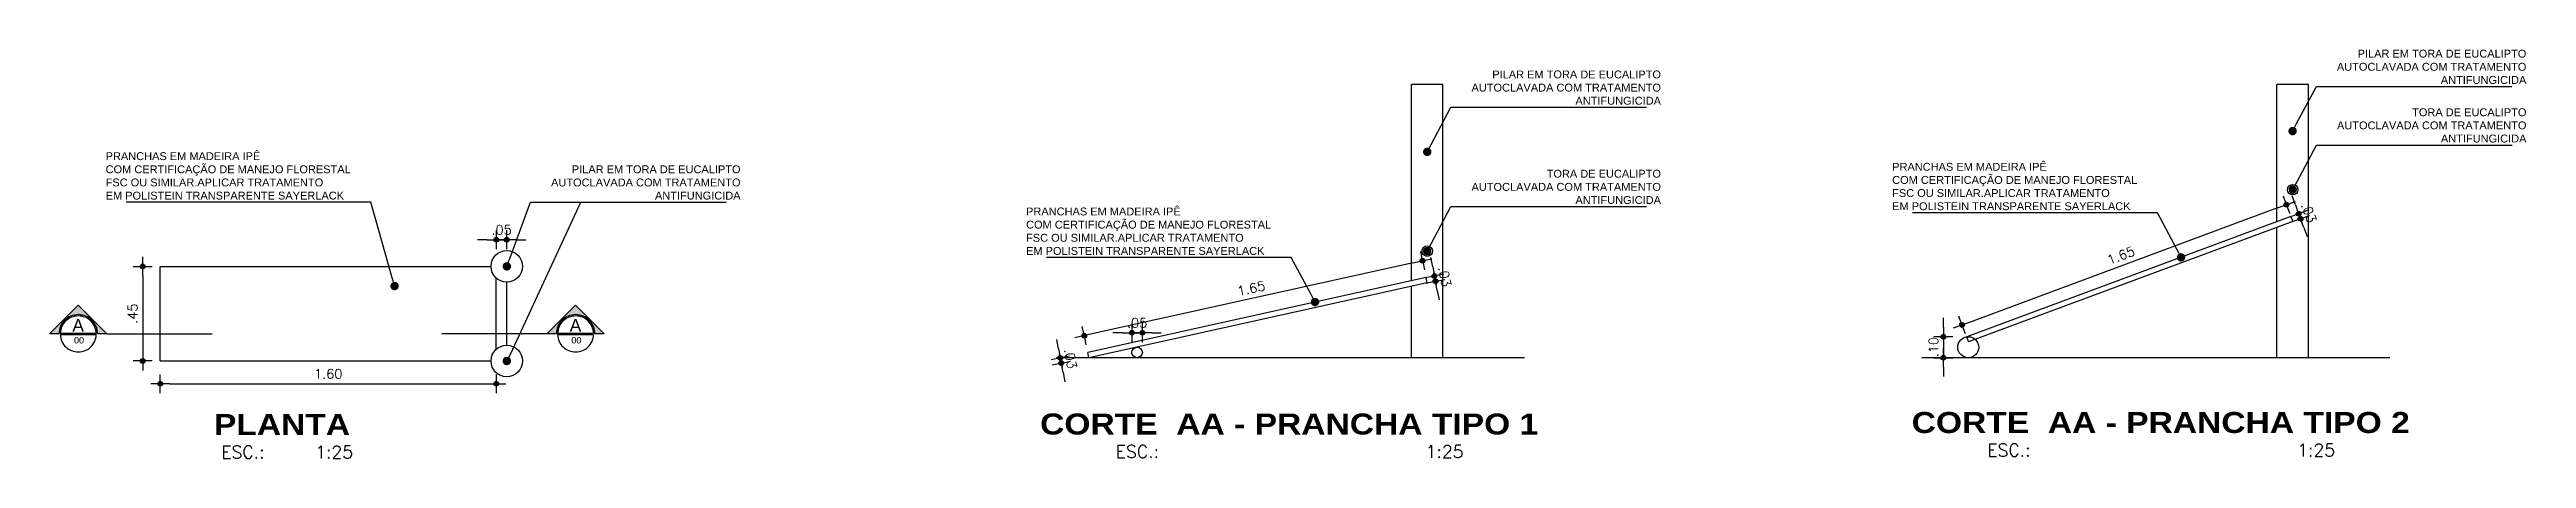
# Model space of a CAD drawing. Header units: millimetres. Extents: x 490 to 675, y -160 to -87.
# Drawn here: x 548.86 to 560.65, y -155.88 to -153.93 of the extents above; entities that cross this region are included whole.
import ezdxf
from ezdxf import colors
from ezdxf.entities.mleader import LeaderData, LeaderLine
from ezdxf.enums import TextEntityAlignment as Align
from ezdxf.math import Vec2, Vec3

# ---------------------------------------------------------------- set-up
doc = ezdxf.new("R2010")
doc.units = ezdxf.units.MM
doc.header["$LTSCALE"] = 2.5
doc.linetypes.add('DASHDOT', pattern=[1, 0.5, -0.25, 0, -0.25])
for name, color, linetype in [('AN_INDICAÇAO', 2, 'Continuous'), ('ARQ_CORTE', 3, 'Continuous'), ('ARQ_ESTRUTURA', 6, 'Continuous'), ('ARQ_VISTA01', 7, 'Continuous'), ('ARQ_VISTA02', 2, 'Continuous'), ('COTAS', 1, 'Continuous'), ('TITULO', 2, 'Continuous')]:
    doc.layers.add(name, color=color, linetype=linetype)
doc.styles.add('ARIAL', font='arial.ttf')
doc.styles.add('ARIAL 1-025', font='arial.ttf', dxfattribs={"height": 0.05})
doc.styles.add('COTA200', font='ROMANS.SHX')
doc.styles.add('COTA25', font='romans.shx')
doc.styles.add('TIT200', font='')
doc.styles.get('TIT200').set_extended_font_data('Arial Black')
doc.dimstyles.new('COTA25$0', dxfattribs={"dimtxt": 0.045, "dimasz": 0.045, "dimexe": 0.05, "dimexo": 0.95, "dimgap": 0.025, "dimtad": 1, "dimzin": 4, "dimdsep": 46, "dimtxsty": 'COTA25', "dimblk": 'bola', "dimcen": -0.1, "dimdle": 0.05, "dimse1": 1, "dimse2": 1, "dimclrd": 256, "dimclre": 3, "dimclrt": 2, "dimadec": 0, "dimazin": 0, "dimtfac": 1, "dimtix": 1, "dimtmove": 2, "dimatfit": 3, "dimldrblk": 'USERTICK', "dimfxl": 1, "dimtvp": 2.5, "dimtolj": 1, "dimtzin": 4, "dimarcsym": 0})

msp = doc.modelspace()

# ---------------------------------------------------------------- texts
at = {"layer": 'TITULO'}
for s, height, style, p in [('PLANTA ', 0.1, 'TIT200', (549.9881069120705, -155.7173237995313)), ('CORTE  AA - PRANCHA TIPO 1', 0.1, 'TIT200', (554.7615130862617, -155.7150080647542)), ('CORTE  AA - PRANCHA TIPO 2', 0.1, 'TIT200', (558.9115331989286, -155.7077928673773)), ('ESC.:     1:25', 0.06, 'COTA200', (549.9903977598802, -155.8485346492479)), ('ESC.:                            1:25', 0.06, 'COTA200', (554.7638039340715, -155.8462189144707)), ('ESC.:                            1:25', 0.06, 'COTA200', (558.9138240467383, -155.8390037170939))]:
    msp.add_text(s, height=height, dxfattribs=dict(at, style=style)).set_placement(p, align=Align.MIDDLE_CENTER)

# ---------------------------------------------------------------- blocks, each defined once
blk = doc.blocks.new('_Dot')
at = {"color": 0, "linetype": 'ByBlock', "lineweight": -2}
blk.add_line((-0.5, 0), (-1, 0), dxfattribs=at)
at = {"color": 0, "linetype": 'ByBlock', "const_width": 0.5}
blk.add_lwpolyline([(-0.25, 0, 1), (0.25, 0, 1)], format="xyb", close=True, dxfattribs=at)
blk = doc.blocks.new('bola')
blk.add_hatch(color=0).paths.add_polyline_path([(-0.25, 0, 1), (0.25, 0, 1)])
at = {"color": 0}
for p, q in [((-1, 0), (-0.25, 0)), ((0, 1), (0, 0.25)), ((0.25, 0), (1, 0)), ((0, -0.25), (0, -1))]:
    blk.add_line(p, q, dxfattribs=at)
blk.add_circle((0, 0), 0.2499999999999995, dxfattribs=at)
blk = doc.blocks.new('*D411')
at = {"layer": 'COTAS', "lineweight": -2}
blk.add_line((549.302502775506, -155.0102811603517), (549.302502775506, -155.3702811603506), dxfattribs=at)
at = {"layer": 'DEFPOINTS', "color": 0}
for p in [(549.3862239567246, -154.9652811603517), (549.302502775506, -155.4152811603506), (549.3862249679504, -155.4152811603506)]:
    blk.add_point(p, dxfattribs=at)
at = {"layer": 'COTAS', "lineweight": -2, "xscale": 0.045, "yscale": 0.045, "zscale": 0.045}
for p, rotation in [((549.302502775506, -154.9652811603517), 90), ((549.302502775506, -155.4152811603506), 270)]:
    blk.add_blockref('bola', p, dxfattribs=dict(at, rotation=rotation))
at = {"layer": 'COTAS', "color": 2, "insert": (549.255002775506, -155.190281160351), "char_height": 0.045, "attachment_point": 5, "rotation": 90, "style": 'COTA25'}
blk.add_mtext('\\A1;.45', dxfattribs=at)
blk = doc.blocks.new('USERTICK')
at = {"color": 0}
for p, q in [((-1, 0), (1, 0)), ((0, 1), (0, -1))]:
    blk.add_line(p, q, dxfattribs=at)
blk.add_circle((0, 0), 0.2499999999999995, dxfattribs=at)
blk = doc.blocks.new('*D412')
at = {"layer": 'COTAS', "lineweight": -2}
for p, q in [((550.9412240823413, -154.8385906272607), (550.8962240823412, -154.8385906272607)), ((550.9862240823412, -154.8385906272607), (551.0362240823409, -154.8385906272607)), ((551.0812240823409, -154.8385906272607), (551.126224082341, -154.8385906272607))]:
    blk.add_line(p, q, dxfattribs=at)
at = {"layer": 'DEFPOINTS', "color": 0}
for p in [(551.0362240823409, -154.8385906272607), (550.9862240823412, -155.0211792643195), (551.0362240823409, -155.0211791519612)]:
    blk.add_point(p, dxfattribs=at)
at = {"layer": 'COTAS', "lineweight": -2, "xscale": 0.045, "yscale": 0.045, "zscale": 0.045}
blk.add_blockref('bola', (550.9862240823412, -154.8385906272607), dxfattribs=at)
at = {"layer": 'COTAS', "lineweight": -2, "xscale": 0.045, "yscale": 0.045, "zscale": 0.045, "rotation": 180}
blk.add_blockref('bola', (551.0362240823409, -154.8385906272607), dxfattribs=at)
at = {"layer": 'COTAS', "color": 2, "insert": (551.0112240823411, -154.7910906272607), "char_height": 0.045, "attachment_point": 5, "style": 'COTA25'}
blk.add_mtext('\\A1;.05', dxfattribs=at)
blk = doc.blocks.new('*U382')
at = {"linetype": 'ByBlock'}
h = blk.add_hatch(color=256, dxfattribs=at)
edge = h.paths.add_edge_path()
edge.add_line((-0.005471912553730363, 2.273736754432321e-13), (0, 0.005471912553730363))
edge.add_line((0, 0.005471912553730363), (0.005471912553730363, 2.273736754432321e-13))
edge.add_line((0.005471912553730363, 0), (0.003672000000278786, 0))
edge.add_ellipse((0, 0), major_axis=(-0.00259649610051529, -0.00259649610051529), ratio=0.9999999999996414, start_angle=134.999999999862, end_angle=314.999999999862)
edge.add_line((-0.003671999999824038, 2.273736754432321e-13), (-0.005471912553275615, 2.273736754432321e-13))
for p, q in [((0, 0.005471912553730363), (-0.005471912553730363, 0)), ((0.005471912553730363, 0), (0, 0.005471912553730363)), ((-0.003671999999824038, 2.273736754432321e-13), (-0.005471912553730363, 2.273736754432321e-13)), ((-0.003429644726111292, 0.0001203179454023484), (0.003429644726111292, 0.0001203179454023484)), ((0.005471912553730363, 0), (0.003671999999824038, 0)), ((-0.003429644717471092, -0.0001203181968776335), (0.003429644717471092, -0.0001203181966502598))]:
    blk.add_line(p, q, dxfattribs=at)
at = {"color": 3, "linetype": 'DASHDOT', "ltscale": 0.1}
blk.add_line((-0.005471912553730363, 2.273736754432321e-13), (-0.02547191255371217, 2.273736754432321e-13), dxfattribs=at)
at = {"linetype": 'ByBlock'}
for radius, start, end in [(0.003671999999996781, 0, 180), (0.00343175455928388, 2.009212327113974, 177.990787672886), (0.00343175455928388, 182.0092165273169, 357.9907834726831)]:
    blk.add_arc((0, 0), radius, start, end, dxfattribs=at)
at = {"style": 'ARIAL'}
for tag, height, p in [('VISTA', 0.002399999999997896, (-2.037814829236595e-05, 0.0004176130353243934)), ('PRANCHA', 0.001224999999998926, (0.0001432124558959913, -0.001806645475880941))]:
    blk.add_attdef(tag, text='', height=height, dxfattribs=at).set_placement(p, align=Align.CENTER)
blk = doc.blocks.new('*U383')
at = {"linetype": 'ByBlock'}
h = blk.add_hatch(color=256, dxfattribs=at)
edge = h.paths.add_edge_path()
edge.add_line((-0.005471912553730363, 2.273736754432321e-13), (0, 0.005471912553730363))
edge.add_line((0, 0.005471912553730363), (0.005471912553730363, 2.273736754432321e-13))
edge.add_line((0.005471912553730363, 0), (0.003672000000278786, 0))
edge.add_ellipse((0, 0), major_axis=(-0.00259649610051529, -0.00259649610051529), ratio=0.9999999999996414, start_angle=134.999999999862, end_angle=314.999999999862)
edge.add_line((-0.003671999999824038, 2.273736754432321e-13), (-0.005471912553275615, 2.273736754432321e-13))
for p, q in [((0, 0.005471912553730363), (-0.005471912553730363, 0)), ((0.005471912553730363, 0), (0, 0.005471912553730363)), ((-0.003671999999824038, 2.273736754432321e-13), (-0.005471912553730363, 2.273736754432321e-13)), ((-0.003429644726111292, 0.0001203179454023484), (0.003429644726111292, 0.0001203179454023484)), ((0.005471912553730363, 0), (0.003671999999824038, 0)), ((-0.003429644717471092, -0.0001203181968776335), (0.003429644717471092, -0.0001203181966502598))]:
    blk.add_line(p, q, dxfattribs=at)
at = {"color": 3, "linetype": 'DASHDOT', "ltscale": 0.1}
blk.add_line((0.005471912553730363, 2.273736754432321e-13), (0.02547191255371217, 2.273736754432321e-13), dxfattribs=at)
at = {"linetype": 'ByBlock'}
for radius, start, end in [(0.003671999999996781, 0, 180), (0.00343175455928388, 2.009212327113974, 177.990787672886), (0.00343175455928388, 182.0092165273169, 357.9907834726831)]:
    blk.add_arc((0, 0), radius, start, end, dxfattribs=at)
at = {"style": 'ARIAL'}
for tag, height, p in [('VISTA', 0.002399999999997896, (-2.037814829236595e-05, 0.0004176130353243934)), ('PRANCHA', 0.001224999999998926, (0.0001432124558959913, -0.001806645475880941))]:
    blk.add_attdef(tag, text='', height=height, dxfattribs=at).set_placement(p, align=Align.CENTER)
blk = doc.blocks.new('*D413')
at = {"layer": 'COTAS', "lineweight": -2}
blk.add_line((549.4312249679504, -155.5237956772591), (550.9412248423259, -155.5237956772591), dxfattribs=at)
at = {"layer": 'DEFPOINTS', "color": 0}
for p in [(549.3862249679504, -155.4152811603506), (550.9862248423259, -155.3593758654436), (550.9862248423259, -155.5237956772591)]:
    blk.add_point(p, dxfattribs=at)
at = {"layer": 'COTAS', "lineweight": -2, "xscale": 0.045, "yscale": 0.045, "zscale": 0.045, "rotation": 180}
blk.add_blockref('bola', (549.3862249679504, -155.5237956772591), dxfattribs=at)
at = {"layer": 'COTAS', "lineweight": -2, "xscale": 0.045, "yscale": 0.045, "zscale": 0.045}
blk.add_blockref('bola', (550.9862248423259, -155.5237956772591), dxfattribs=at)
at = {"layer": 'COTAS', "color": 2, "insert": (550.1862249051381, -155.4762956772591), "char_height": 0.045, "attachment_point": 5, "style": 'COTA25'}
blk.add_mtext('\\A1;1.60', dxfattribs=at)
blk = doc.blocks.new('*D414')
at = {"layer": 'COTAS', "lineweight": -2}
for p, q in [((555.4448805313717, -154.9670213326752), (555.4362639884819, -154.922853978344)), ((555.4534970742616, -155.0111886870066), (555.4582855464255, -155.0357338148465)), ((555.4669020893152, -155.0799011691778), (555.4755186322051, -155.1240685235091))]:
    blk.add_line(p, q, dxfattribs=at)
at = {"layer": 'DEFPOINTS', "color": 0}
for p in [(555.4141802003029, -155.0188589569579), (555.4189686724667, -155.0434040847979), (555.4582855464255, -155.0357338148465)]:
    blk.add_point(p, dxfattribs=at)
at = {"layer": 'COTAS', "lineweight": -2, "xscale": 0.045, "yscale": 0.045, "zscale": 0.045}
for p, rotation in [((555.4534970742616, -155.0111886870066), 281.0390938296162), ((555.4582855464255, -155.0357338148465), 101.0390938296162)]:
    blk.add_blockref('bola', p, dxfattribs=dict(at, rotation=rotation))
at = {"layer": 'COTAS', "color": 2, "insert": (555.5025124065821, -155.0143660112095), "char_height": 0.045, "attachment_point": 5, "rotation": 281.0390938296162, "style": 'COTA25'}
blk.add_mtext('\\A1;.03', dxfattribs=at)
blk = doc.blocks.new('*D415')
at = {"layer": 'COTAS', "lineweight": -2}
for p, q in [((553.9675036388452, -155.2811150868164), (553.9225036388451, -155.2811150868164)), ((554.0125036388451, -155.2811150868164), (554.0625036388453, -155.2811150868164)), ((554.1075036388453, -155.2811150868164), (554.1525036388454, -155.2811150868164))]:
    blk.add_line(p, q, dxfattribs=at)
at = {"layer": 'DEFPOINTS', "color": 0}
for p in [(554.0625036388453, -155.2811150868164), (554.0125036388451, -155.3747566235607), (554.0625036388453, -155.3747566235607)]:
    blk.add_point(p, dxfattribs=at)
at = {"layer": 'COTAS', "lineweight": -2, "xscale": 0.045, "yscale": 0.045, "zscale": 0.045}
blk.add_blockref('bola', (554.0125036388451, -155.2811150868164), dxfattribs=at)
at = {"layer": 'COTAS', "lineweight": -2, "xscale": 0.045, "yscale": 0.045, "zscale": 0.045, "rotation": 180}
blk.add_blockref('bola', (554.0625036388453, -155.2811150868164), dxfattribs=at)
at = {"layer": 'COTAS', "color": 2, "insert": (554.0375036388452, -155.2336150868164), "char_height": 0.045, "attachment_point": 5, "style": 'COTA25'}
blk.add_mtext('\\A1;.05', dxfattribs=at)
blk = doc.blocks.new('*D416')
at = {"layer": 'COTAS', "lineweight": -2}
for p, q in [((553.6631144240146, -155.3567442947238), (553.6544978811247, -155.3125769403925)), ((553.6717309669044, -155.4009116490551), (553.6765194390683, -155.425456776895)), ((553.6851359819581, -155.4696241312264), (553.6937525248479, -155.5137914855576))]:
    blk.add_line(p, q, dxfattribs=at)
at = {"layer": 'DEFPOINTS', "color": 0}
for p in [(553.6765194390683, -155.425456776895), (553.8034641967729, -155.3752120108865), (553.8082526689368, -155.3997571387264)]:
    blk.add_point(p, dxfattribs=at)
at = {"layer": 'COTAS', "lineweight": -2, "xscale": 0.045, "yscale": 0.045, "zscale": 0.045}
for p, rotation in [((553.6717309669044, -155.4009116490551), 281.0390938296162), ((553.6765194390683, -155.425456776895), 101.0390938296162)]:
    blk.add_blockref('bola', p, dxfattribs=dict(at, rotation=rotation))
at = {"layer": 'COTAS', "color": 2, "insert": (553.720746299225, -155.4040889732581), "char_height": 0.045, "attachment_point": 5, "rotation": 281.0390938296162, "style": 'COTA25'}
blk.add_mtext('\\A1;.03', dxfattribs=at)
blk = doc.blocks.new('*D386')
at = {"layer": 'COTAS', "lineweight": -2}
blk.add_line((555.3524705198143, -154.9482496013192), (553.8296296114062, -155.285161264933), dxfattribs=at)
at = {"layer": 'DEFPOINTS', "color": 0}
for p in [(555.4141802003029, -155.018858956958), (553.7856920638453, -155.2948819600904), (553.803464196773, -155.3752120108866)]:
    blk.add_point(p, dxfattribs=at)
at = {"layer": 'COTAS', "lineweight": -2, "xscale": 0.045, "yscale": 0.045, "zscale": 0.045}
for p, rotation in [((555.3964080673752, -154.9385289061618), 12.47510821339532), ((553.7856920638453, -155.2948819600904), 192.4751082133954)]:
    blk.add_blockref('bola', p, dxfattribs=dict(at, rotation=rotation))
at = {"layer": 'COTAS', "color": 2, "insert": (554.580789331833, -155.0703269107008), "char_height": 0.045, "attachment_point": 5, "rotation": 12.475108213395353, "style": 'COTA25'}
blk.add_mtext('\\A1;1.65', dxfattribs=at)
blk = doc.blocks.new('*D417')
at = {"layer": 'COTAS', "lineweight": -2}
for p, q in [((557.8768449096925, -155.254748309675), (557.8768449096925, -155.209748309675)), ((557.8768449096925, -155.299748309675), (557.8768449096925, -155.3997483096744)), ((557.8768449096925, -155.4447483096744), (557.8768449096925, -155.4897483096744))]:
    blk.add_line(p, q, dxfattribs=at)
at = {"layer": 'DEFPOINTS', "color": 0}
for p in [(557.9952366586932, -155.299748309675), (557.8768449096925, -155.3997483096744), (557.9952367710517, -155.3997483096744)]:
    blk.add_point(p, dxfattribs=at)
at = {"layer": 'COTAS', "lineweight": -2, "xscale": 0.045, "yscale": 0.045, "zscale": 0.045}
for p, rotation in [((557.8768449096925, -155.299748309675), 270), ((557.8768449096925, -155.3997483096744), 90)]:
    blk.add_blockref('bola', p, dxfattribs=dict(at, rotation=rotation))
at = {"layer": 'COTAS', "color": 2, "insert": (557.8293449096925, -155.3497483096746), "char_height": 0.045, "attachment_point": 5, "rotation": 90, "style": 'COTA25'}
blk.add_mtext('\\A1;.10', dxfattribs=at)
blk = doc.blocks.new('*D418')
at = {"layer": 'COTAS', "lineweight": -2}
for p, q in [((559.5528319726371, -154.6727221585672), (559.5372019297912, -154.6305237965062)), ((559.568462015483, -154.7149205206283), (559.5771549650945, -154.7383899530989)), ((559.5927850079404, -154.78058831516), (559.6084150507862, -154.822786677221))]:
    blk.add_line(p, q, dxfattribs=at)
at = {"layer": 'DEFPOINTS', "color": 0}
for p in [(559.531382487338, -154.7286545753476), (559.5771549650945, -154.7383899530989), (559.5400754369495, -154.7521240078182)]:
    blk.add_point(p, dxfattribs=at)
at = {"layer": 'COTAS', "lineweight": -2, "xscale": 0.045, "yscale": 0.045, "zscale": 0.045}
for p, rotation in [((559.568462015483, -154.7149205206283), 290.3243545212366), ((559.5771549650945, -154.7383899530989), 110.3243545212367)]:
    blk.add_blockref('bola', p, dxfattribs=dict(at, rotation=rotation))
at = {"layer": 'COTAS', "color": 2, "insert": (559.6173512057976, -154.7101568583041), "char_height": 0.045, "attachment_point": 5, "rotation": 290.32435452123667, "style": 'COTA25'}
blk.add_mtext('\\A1;.03', dxfattribs=at)
blk = doc.blocks.new('*D419')
at = {"layer": 'COTAS', "lineweight": -2}
blk.add_line((559.4681661307914, -154.6875397359297), (558.0082109637698, -155.2282991564343), dxfattribs=at)
at = {"layer": 'DEFPOINTS', "color": 0}
for p in [(559.531382487338, -154.7286545753476), (557.9660126017088, -155.2439291992806), (557.9870305961946, -155.3006740815449)]:
    blk.add_point(p, dxfattribs=at)
at = {"layer": 'COTAS', "lineweight": -2, "xscale": 0.045, "yscale": 0.045, "zscale": 0.045}
for p, rotation in [((559.5103644928523, -154.6719096930834), 20.32435452187519), ((557.9660126017088, -155.2439291992806), 200.3243545218752)]:
    blk.add_blockref('bola', p, dxfattribs=dict(at, rotation=rotation))
at = {"layer": 'COTAS', "color": 2, "insert": (558.7216901687206, -154.9133767306733), "char_height": 0.045, "attachment_point": 5, "rotation": 20.324354521875208, "style": 'COTA25'}
blk.add_mtext('\\A1;1.65', dxfattribs=at)

# ---------------------------------------------------------------- dimensions: what is measured, and where the dimension line sits
at = {"layer": 'COTAS'}
for p1, p2, distance, picture, middle in [((559.531382487338, -154.7286545753476), (557.9870305961946, -155.3006740815448), -0.06051229424986895, '*D419', (558.7216901687206, -154.9133767306733)), ((559.531382487338, -154.7286545753476), (559.5400754369495, -154.7521240078183), 0.03954131594284034, '*D418', (559.6173512057976, -154.7101568583041)), ((555.4141802003029, -155.018858956958), (553.803464196773, -155.3752120108866), -0.08227250919789832, '*D386', (554.580789331833, -155.0703269107008)), ((555.4141802003029, -155.018858956958), (555.4189686724668, -155.0434040847979), 0.04005807807434546, '*D414', (555.5025124065821, -155.0143660112095)), ((553.803464196773, -155.3752120108866), (553.8082526689369, -155.3997571387265), -0.13421667278547028, '*D416', (553.720746299225, -155.4040889732581))]:
    dim = msp.add_aligned_dim(p1=p1, p2=p2, distance=distance, dimstyle='COTA25$0', override={"dimclrt": 2}, dxfattribs=at)
    dim.commit()
    dim.dimension.update_dxf_attribs({"geometry": picture, "text_midpoint": middle})
for base, p1, p2, picture, middle in [((551.0362240823409, -154.8385906272607), (550.9862240823412, -155.0211792643195), (551.0362240823409, -155.0211791519612), '*D412', (551.0112240823411, -154.7910906272607)), ((554.0625036388453, -155.2811150868164), (554.0125036388451, -155.3747566235607), (554.0625036388453, -155.3747566235607), '*D415', (554.0375036388452, -155.2336150868164)), ((550.9862248423259, -155.5237956772591), (549.3862249679504, -155.4152811603506), (550.9862248423259, -155.3593758654436), '*D413', (550.1862249051381, -155.4762956772591))]:
    dim = msp.add_linear_dim(base=base, p1=p1, p2=p2, dimstyle='COTA25$0', override={"dimclrt": 2}, dxfattribs=at)
    dim.commit()
    dim.dimension.update_dxf_attribs({"geometry": picture, "text_midpoint": middle})
for base, p1, p2, picture, middle in [((549.302502775506, -155.4152811603506), (549.3862239567246, -154.9652811603517), (549.3862249679504, -155.4152811603506), '*D411', (549.255002775506, -155.190281160351)), ((557.8768449096925, -155.3997483096744), (557.9952366586932, -155.299748309675), (557.9952367710517, -155.3997483096744), '*D417', (557.8293449096925, -155.3497483096746))]:
    dim = msp.add_linear_dim(base=base, p1=p1, p2=p2, angle=90, dimstyle='COTA25$0', override={"dimclrt": 2}, dxfattribs=at)
    dim.commit()
    dim.dimension.update_dxf_attribs({"geometry": picture, "text_midpoint": middle})

# ---------------------------------------------------------------- linework, layer by layer
at = {"layer": 'AN_INDICAÇAO'}
msp.add_lwpolyline([(551.0550457475105, -155.3799818684274), (551.3892081410157, -154.6598958161457)], dxfattribs=at)
at = {"layer": 'ARQ_CORTE'}
for p, q in [((559.531382487338, -154.7286545753476), (557.9881781123555, -155.300249047826)), ((559.531382487338, -154.7286545753476), (559.5400754369495, -154.7521240078183)), ((559.5400658444747, -154.7520981098261), (557.9957139533313, -155.3241176160231)), ((555.4141802003033, -155.0188589569582), (553.8028522827382, -155.3753473900815)), ((555.4189686724673, -155.0434040847981), (553.8082526689369, -155.3997571387265)), ((555.4189686724668, -155.0434040847979), (555.4141802003029, -155.018858956958)), ((557.9870305961946, -155.3006740815448), (557.9957139533313, -155.3241176160231)), ((553.8082526689369, -155.3997571387265), (553.803464196773, -155.3752120108866))]:
    msp.add_line(p, q, dxfattribs=at)
for centre, radius in [((559.5400734090969, -154.6004354013507), 0.025), ((555.4189683340325, -154.8927995733236), 0.025), ((557.9952366586932, -155.349748309675), 0.05), ((554.0375036388451, -155.3747566235607), 0.025)]:
    msp.add_circle(centre, radius, dxfattribs=at)
at = {"layer": 'ARQ_ESTRUTURA'}
for p, q in [((555.8816861355227, -155.399752479372), (553.6533112097683, -155.3997574869061)), ((560.0023145153237, -155.3997437994325), (557.7739395895688, -155.3997488069666))]:
    msp.add_line(p, q, dxfattribs=at)
at = {"layer": 'ARQ_VISTA01'}
for p, q in [((549.3862239567246, -154.9652811603517), (550.9612239567213, -154.965277621061)), ((549.3862249679504, -155.4152811603506), (549.3862239567246, -154.9652811603517)), ((550.9862248423259, -155.3593758654436), (550.9862240823412, -155.0211792643195)), ((551.0362247994088, -155.3402774525225), (551.0362241252582, -155.0402774525235)), ((549.3862249679504, -155.4152811603506), (550.961224967947, -155.4152776210599))]:
    msp.add_line(p, q, dxfattribs=at)
at = {"layer": 'ARQ_VISTA02'}
for p, q in [((555.4939665519247, -154.0997533506398), (555.3439665519251, -154.0997536877151)), ((555.3439686522157, -155.0343924833699), (555.3439665519251, -154.0997536877151)), ((555.493969473244, -155.3997533506365), (555.4939665519247, -154.0997533506398)), ((559.6145949317257, -154.0997446707007), (559.4645949317261, -154.0997450077761)), ((559.464596400581, -154.7533917771388), (559.4645949317261, -154.0997450077761)), ((559.614597853045, -155.3997446706973), (559.6145949317257, -154.0997446707007)), ((559.4645978530453, -155.3997450077726), (559.4645964604898, -154.7800515574874)), ((555.3439694732443, -155.3997536877119), (555.3439687097535, -155.0599969948449))]:
    msp.add_line(p, q, dxfattribs=at)
for centre in [(551.0362239567206, -154.9652774525235), (551.0362249679464, -155.4152774525224)]:
    msp.add_circle(centre, 0.075, dxfattribs=at)

# ---------------------------------------------------------------- block references
at = {"layer": 'AN_INDICAÇAO', "linetype": 'DASHDOT', "ltscale": 0.09, "xscale": 25, "yscale": 25, "zscale": 25}
for name, p in [('*U383', (548.99573382642, -155.2866543197754)), ('*U382', (551.3638299528396, -155.2866543197754))]:
    msp.add_blockref(name, p, dxfattribs=at).add_auto_attribs({'VISTA': 'A', 'PRANCHA': '00'})
at = {"layer": 'AN_INDICAÇAO', "xscale": 0.04000000000000123, "yscale": 0.04000000000000123, "zscale": 0.04000000000000123, "rotation": 241.9319770203185}
msp.add_blockref('_Dot', (551.0362249679464, -155.4152774525224), dxfattribs=at)

msp.set_redraw_order([(e.dxf.handle, doc.entitydb.next_handle()) for e in msp.query("TEXT MTEXT ATTDEF DIMENSION ARC_DIMENSION")])  # texts and dimensions are drawn at this point

# ---------------------------------------------------------------- leaders
at = {"layer": 'AN_INDICAÇAO'}
ml = msp.add_multileader_mtext('Standard', dxfattribs=at)
ml.set_content('PILAR EM TORA DE EUCALIPTO\\P\\pq*;AUTOCLAVADA COM TRATAMENTO\\PANTIFUNGICIDA', color=256, style='ARIAL 1-025')
ml.set_leader_properties(color=256, linetype='ByLayer', lineweight=-1)
ml.set_arrow_properties(name='DOT')
ml.build(insert=Vec2(0, 0))
ml.multileader.update_dxf_attribs({"text_left_attachment_type": 5, "text_right_attachment_type": 5, "dogleg_length": 0.1, "arrow_head_size": 0.04})
ctx = ml.context
ctx.base_point, ctx.char_height, ctx.arrow_head_size, ctx.landing_gap_size, ctx.plane_origin = Vec3(559.7526231353302, -154.109800299466), 0.0375, 0.04, 0, Vec3(559.5395949317259, -154.3217679521264)
ctx.left_attachment, ctx.right_attachment, ctx.text_align_type = 5, 5, 2
notes = []
notes.append((ctx, [(0, (1, 1, 0), (559.6526231353301, -154.109800299466), (1, 0), 0.1, [(0, [(559.5395949317259, -154.3217679521264)], 0, [])])]))
ctx.mtext.insert, ctx.mtext.alignment, ctx.mtext.line_spacing_style, ctx.mtext.flow_direction = Vec3(560.652571975712, -153.934800299466), 3, 2, 5
ml = msp.add_multileader_mtext('Standard', dxfattribs=at)
ml.set_content('PILAR EM TORA DE EUCALIPTO\\P\\pq*;AUTOCLAVADA COM TRATAMENTO\\PANTIFUNGICIDA', color=256, style='ARIAL 1-025')
ml.set_leader_properties(color=256, linetype='ByLayer', lineweight=-1)
ml.set_arrow_properties(name='DOT')
ml.build(insert=Vec2(0, 0))
ml.multileader.update_dxf_attribs({"text_left_attachment_type": 5, "text_right_attachment_type": 5, "dogleg_length": 0.1, "arrow_head_size": 0.04})
ctx = ml.context
ctx.base_point, ctx.char_height, ctx.arrow_head_size, ctx.landing_gap_size, ctx.plane_origin = Vec3(555.6319947555291, -154.2087322285909), 0.0375, 0.04, 0, Vec3(555.4189665519249, -154.4206998812513)
ctx.left_attachment, ctx.right_attachment, ctx.text_align_type = 5, 5, 2
notes.append((ctx, [(0, (1, 1, 0), (555.5319947555291, -154.2087322285909), (1, 0), 0.1, [(0, [(555.4189665519249, -154.4206998812513)], 0, [])])]))
ctx.mtext.insert, ctx.mtext.alignment, ctx.mtext.line_spacing_style, ctx.mtext.flow_direction = Vec3(556.531943595911, -154.0337322285909), 3, 2, 5
ml = msp.add_multileader_mtext('Standard', dxfattribs=at)
ml.set_content('TORA DE EUCALIPTO\\P\\pq*;AUTOCLAVADA COM TRATAMENTO\\PANTIFUNGICIDA', color=256, style='ARIAL 1-025')
ml.set_leader_properties(color=256, linetype='ByLayer', lineweight=-1)
ml.set_arrow_properties(name='DOT')
ml.build(insert=Vec2(0, 0))
ml.multileader.update_dxf_attribs({"text_left_attachment_type": 5, "text_right_attachment_type": 5, "dogleg_length": 0.1, "arrow_head_size": 0.04})
ctx = ml.context
ctx.base_point, ctx.char_height, ctx.arrow_head_size, ctx.landing_gap_size, ctx.plane_origin = Vec3(559.7531016127011, -154.3884677486903), 0.0375, 0.04, 0, Vec3(559.5400734090969, -154.6004354013507)
ctx.left_attachment, ctx.right_attachment, ctx.text_align_type = 5, 5, 2
notes.append((ctx, [(0, (1, 1, 0), (559.6531016127011, -154.3884677486903), (1, 0), 0.1, [(0, [(559.5400734090969, -154.6004354013507)], 0, [])])]))
ctx.mtext.insert, ctx.mtext.alignment, ctx.mtext.line_spacing_style, ctx.mtext.flow_direction = Vec3(560.653050453083, -154.2134677486903), 3, 2, 5
ml = msp.add_multileader_mtext('Standard', dxfattribs=at)
ml.set_content('PRANCHAS EM MADEIRA IPÊ\\PCOM CERTIFICAÇÃO DE MANEJO FLORESTAL\\PFSC OU SIMILAR.APLICAR TRATAMENTO\\PEM POLISTEIN TRANSPARENTE SAYERLACK', color=256, style='ARIAL 1-025')
ml.set_leader_properties(color=256, linetype='ByLayer', lineweight=-1)
ml.set_arrow_properties(name='DOT')
ml.build(insert=Vec2(0, 0))
ml.multileader.update_dxf_attribs({"text_left_attachment_type": 5, "text_right_attachment_type": 5, "dogleg_length": 0.1, "arrow_head_size": 0.04})
ctx = ml.context
ctx.base_point, ctx.char_height, ctx.arrow_head_size, ctx.landing_gap_size, ctx.plane_origin = Vec3(549.1260481134607, -154.6598289038285), 0.0375, 0.04, 0, Vec3(550.501806535346, -155.0587110247498)
ctx.left_attachment, ctx.right_attachment = 5, 5
notes.append((ctx, [(0, (1, 1, 0), (550.3887783317417, -154.6598289038285), (-1, 0), 0.1, [(0, [(550.501806535346, -155.0587110247498)], 0, [])])]))
ctx.mtext.insert, ctx.mtext.line_spacing_style, ctx.mtext.flow_direction = Vec3(549.1260481134608, -154.4223289038286), 2, 5
ml = msp.add_multileader_mtext('Standard', dxfattribs=at)
ml.set_content('PILAR EM TORA DE EUCALIPTO\\P\\pq*;AUTOCLAVADA COM TRATAMENTO\\PANTIFUNGICIDA', color=256, style='ARIAL 1-025')
ml.set_leader_properties(color=256, linetype='ByLayer', lineweight=-1)
ml.set_arrow_properties(name='DOT')
ml.build(insert=Vec2(0, 0))
ml.multileader.update_dxf_attribs({"text_left_attachment_type": 5, "text_right_attachment_type": 5, "dogleg_length": 0.1, "arrow_head_size": 0.04})
ctx = ml.context
ctx.base_point, ctx.char_height, ctx.arrow_head_size, ctx.landing_gap_size, ctx.plane_origin = Vec3(551.2492521603249, -154.6598958161457), 0.0375, 0.04, 0, Vec3(551.0362239567206, -154.9652774525235)
ctx.left_attachment, ctx.right_attachment, ctx.text_align_type = 5, 5, 2
notes.append((ctx, [(0, (1, 1, 0), (551.1492521603249, -154.6598958161457), (1, 0), 0.1, [(0, [(551.0362239567206, -154.9652774525235)], 0, [])])]))
ctx.mtext.insert, ctx.mtext.alignment, ctx.mtext.line_spacing_style, ctx.mtext.flow_direction = Vec3(552.1492010007067, -154.4848958161457), 3, 2, 5
ml = msp.add_multileader_mtext('Standard', dxfattribs=at)
ml.set_content('PRANCHAS EM MADEIRA IPÊ\\PCOM CERTIFICAÇÃO DE MANEJO FLORESTAL\\PFSC OU SIMILAR.APLICAR TRATAMENTO\\PEM POLISTEIN TRANSPARENTE SAYERLACK', color=256, style='ARIAL 1-025')
ml.set_leader_properties(color=256, linetype='ByLayer', lineweight=-1)
ml.set_arrow_properties(name='DOT')
ml.build(insert=Vec2(0, 0))
ml.multileader.update_dxf_attribs({"text_left_attachment_type": 5, "text_right_attachment_type": 5, "dogleg_length": 0.1, "arrow_head_size": 0.04})
ctx = ml.context
ctx.base_point, ctx.char_height, ctx.arrow_head_size, ctx.landing_gap_size, ctx.plane_origin = Vec3(557.6327355134401, -154.7103619866632), 0.0375, 0.04, 0, Vec3(559.0084939353254, -154.9223296393236)
ctx.left_attachment, ctx.right_attachment = 5, 5
notes.append((ctx, [(0, (1, 1, 0), (558.8954657317212, -154.7103619866632), (-1, 0), 0.1, [(0, [(559.0084939353254, -154.9223296393236)], 0, [])])]))
ctx.mtext.insert, ctx.mtext.line_spacing_style, ctx.mtext.flow_direction = Vec3(557.6327355134403, -154.4728619866633), 2, 5
ml = msp.add_multileader_mtext('Standard', dxfattribs=at)
ml.set_content('TORA DE EUCALIPTO\\P\\pq*;AUTOCLAVADA COM TRATAMENTO\\PANTIFUNGICIDA', color=256, style='ARIAL 1-025')
ml.set_leader_properties(color=256, linetype='ByLayer', lineweight=-1)
ml.set_arrow_properties(name='DOT')
ml.build(insert=Vec2(0, 0))
ml.multileader.update_dxf_attribs({"text_left_attachment_type": 5, "text_right_attachment_type": 5, "dogleg_length": 0.1, "arrow_head_size": 0.04})
ctx = ml.context
ctx.base_point, ctx.char_height, ctx.arrow_head_size, ctx.landing_gap_size, ctx.plane_origin = Vec3(555.6319965376367, -154.6808319206632), 0.0375, 0.04, 0, Vec3(555.4189683340325, -154.8927995733236)
ctx.left_attachment, ctx.right_attachment, ctx.text_align_type = 5, 5, 2
notes.append((ctx, [(0, (1, 1, 0), (555.5319965376367, -154.6808319206632), (1, 0), 0.1, [(0, [(555.4189683340325, -154.8927995733236)], 0, [])])]))
ctx.mtext.insert, ctx.mtext.alignment, ctx.mtext.line_spacing_style, ctx.mtext.flow_direction = Vec3(556.5319453780186, -154.5058319206633), 3, 2, 5
ml = msp.add_multileader_mtext('Standard', dxfattribs=at)
ml.set_content('PRANCHAS EM MADEIRA IPÊ\\PCOM CERTIFICAÇÃO DE MANEJO FLORESTAL\\PFSC OU SIMILAR.APLICAR TRATAMENTO\\PEM POLISTEIN TRANSPARENTE SAYERLACK', color=256, style='ARIAL 1-025')
ml.set_leader_properties(color=256, linetype='ByLayer', lineweight=-1)
ml.set_arrow_properties(name='DOT')
ml.build(insert=Vec2(0, 0))
ml.multileader.update_dxf_attribs({"text_left_attachment_type": 5, "text_right_attachment_type": 5, "dogleg_length": 0.1, "arrow_head_size": 0.04})
ctx = ml.context
ctx.base_point, ctx.char_height, ctx.arrow_head_size, ctx.landing_gap_size, ctx.plane_origin = Vec3(553.508790708665, -154.9229465259922), 0.0375, 0.04, 0, Vec3(554.8845491305502, -155.1349141786526)
ctx.left_attachment, ctx.right_attachment = 5, 5
notes.append((ctx, [(0, (1, 1, 0), (554.771520926946, -154.9229465259922), (-1, 0), 0.1, [(0, [(554.8845491305502, -155.1349141786526)], 0, [])])]))
ctx.mtext.insert, ctx.mtext.line_spacing_style, ctx.mtext.flow_direction = Vec3(553.5087907086651, -154.6854465259923), 2, 5
for ctx, leaders in notes:
    for number, flags, end, landing, length, lines in leaders:
        leader = LeaderData()
        leader.index, (leader.has_last_leader_line, leader.has_dogleg_vector, leader.attachment_direction) = number, flags
        leader.last_leader_point, leader.dogleg_vector, leader.dogleg_length = Vec3(end), Vec3(landing), length
        for number, points, colour, breaks in lines:
            line = LeaderLine()
            line.index, line.vertices, line.color, line.breaks = number, Vec3.list(points), colors.encode_raw_color(colour), breaks
            leader.lines.append(line)
        ctx.leaders.append(leader)

doc.saveas('drawing.dxf')
